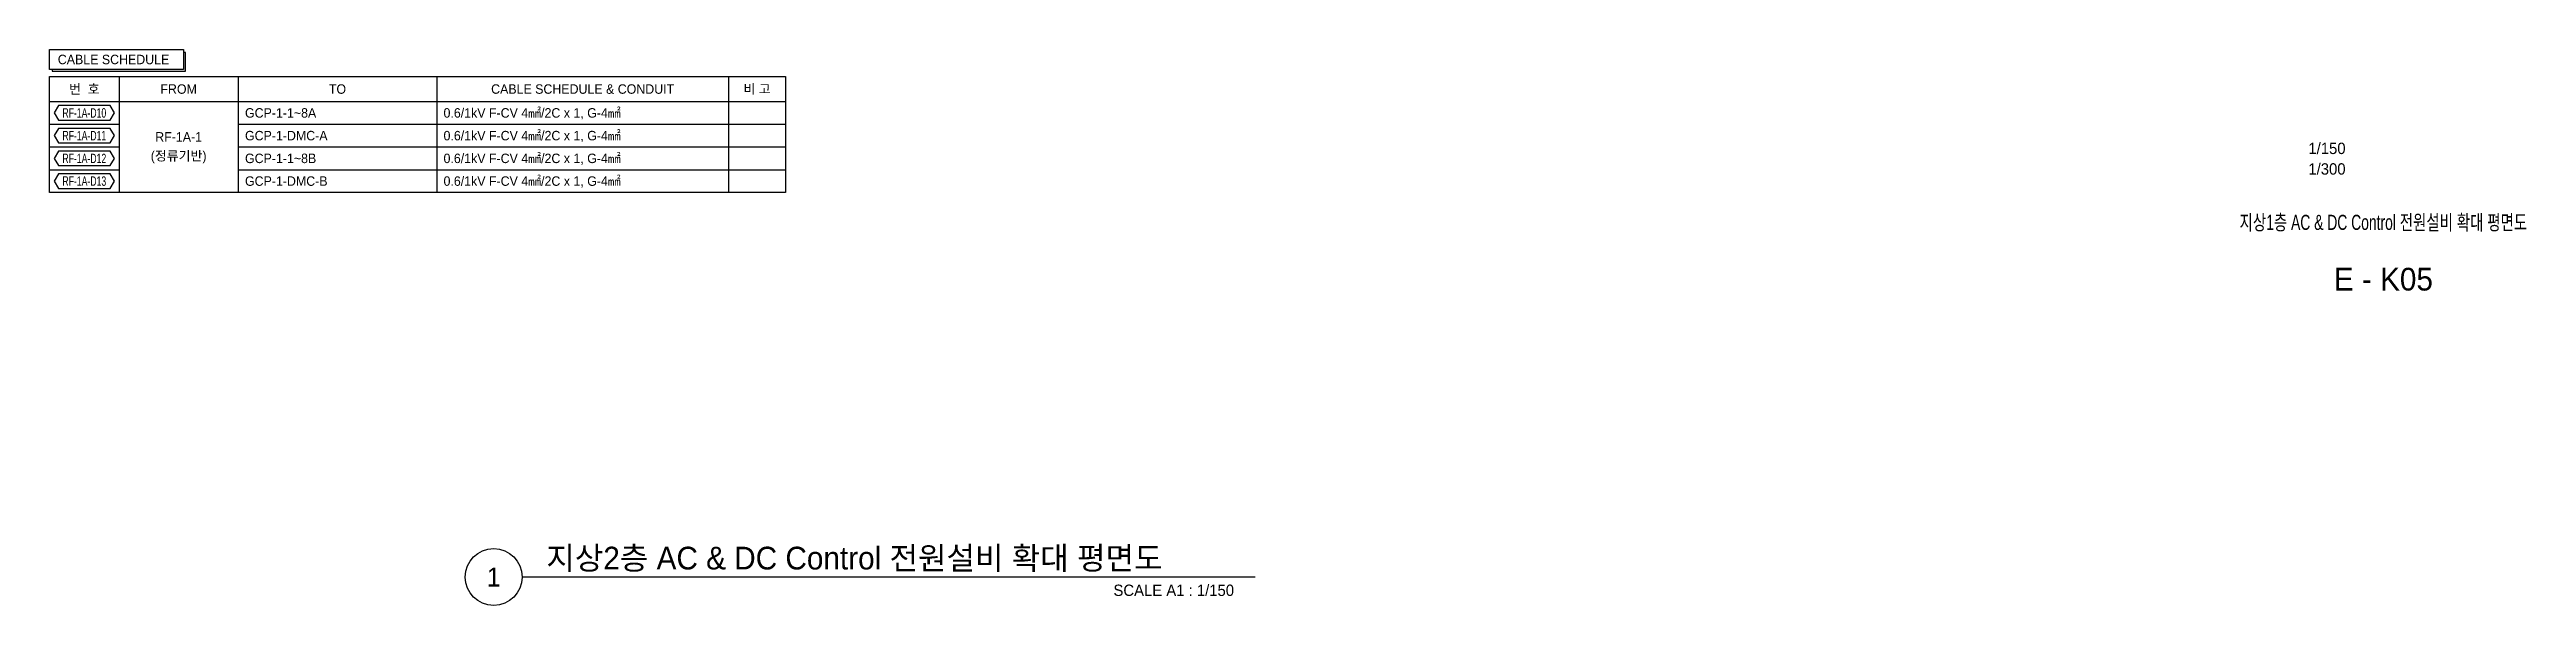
# Model space of a CAD drawing. Header units: millimetres. Extents: x 33052 to 374593, y 4425 to 1197630.
# Drawn here: x 276468 to 374593, y 182625 to 204637 of the extents above; entities that cross this region are included whole.
import ezdxf
from ezdxf.enums import TextEntityAlignment as Align

# ---------------------------------------------------------------- set-up
doc = ezdxf.new("R2010")
doc.units = ezdxf.units.MM
doc.header["$LTSCALE"] = 50
for name, color, linetype in [('-----29 Indicator', 1, 'Continuous'), ('-----29 주기', 1, 'Continuous'), ('-----30 Text', 2, 'Continuous'), ('-----41 Drawing Title', 2, 'Continuous'), ('-----42 Drawing Number', 2, 'Continuous'), ('-----43 Drawing Scale', 3, 'Continuous')]:
    doc.layers.add(name, color=color, linetype=linetype)
doc.styles.add('ELEC', font='')
doc.styles.get('ELEC').set_extended_font_data('Dotum')

msp = doc.modelspace()

# ---------------------------------------------------------------- texts
at = {"layer": '-----41 Drawing Title', "style": 'ELEC', "width": 0.7}
msp.add_text('지상1층 AC & DC Control 전원설비 확대 평면도', height=600, dxfattribs=at).set_placement((368925, 197795), align=Align.MIDDLE_CENTER)
at = {"layer": '-----41 Drawing Title', "color": 2, "style": 'ELEC'}
msp.add_text('지상2층 AC & DC Control 전원설비 확대 평면도', height=900, dxfattribs=at).set_placement((296148, 184050))
at = {"layer": '-----41 Drawing Title', "color": 7, "style": 'ELEC'}
msp.add_text('1', height=750, dxfattribs=at).set_placement((294064, 183750), align=Align.MIDDLE)
at = {"layer": '-----41 Drawing Title', "style": 'ELEC'}
msp.add_text('SCALE A1 : 1/150', height=450, dxfattribs=at).set_placement((323394, 183000), align=Align.RIGHT)
at = {"layer": '-----42 Drawing Number', "style": 'ELEC'}
msp.add_text('E - K05', height=900, dxfattribs=at).set_placement((368925, 195545), align=Align.MIDDLE_CENTER)
at = {"layer": '-----43 Drawing Scale', "style": 'ELEC'}
for s, p in [('1/150', (366690, 200725)), ('1/300', (366690, 199910))]:
    msp.add_text(s, height=450, dxfattribs=at).set_placement(p, align=Align.MIDDLE_CENTER)

# ---------------------------------------------------------------- linework, layer by layer
at = {"layer": '-----41 Drawing Title', "color": 7}
msp.add_line((324236, 183750), (295189, 183750), dxfattribs=at)
msp.add_circle((294064, 183750), 1125, dxfattribs=at)

msp.set_redraw_order([(e.dxf.handle, doc.entitydb.next_handle()) for e in msp.query("TEXT MTEXT ATTDEF DIMENSION ARC_DIMENSION")])  # texts and dimensions are drawn at this point

# ---------------------------------------------------------------- wipeouts: each hides what was drawn before it
msp.add_wipeout([(305630, 198979), (276469, 198979), (276469, 203569), (305630, 203569)]).dxf.layer = '-----29 Indicator'

# ---------------------------------------------------------------- next in the draw order: linework, layer by layer
at = {"layer": '-----29 Indicator'}
for points in [[(276468, 204637), (281782, 204637), (281782, 203850), (276468, 203850)], [(305630, 198979), (276469, 198979), (276469, 203569), (305630, 203569)]]:
    msp.add_lwpolyline(points, close=True, dxfattribs=at)
for points in [[(276573, 203850), (276573, 203782), (281857, 203782), (281857, 204517), (281782, 204517)], [(279223, 203569), (279223, 198979)], [(283944, 203569), (283944, 198979)], [(291809, 203569), (291809, 198979)], [(303366, 203569), (303366, 198979)], [(276469, 202579), (305630, 202579)], [(276469, 202579), (305630, 202579)], [(276469, 201679), (279223, 201679)], [(283944, 201679), (305630, 201679)], [(276469, 200779), (279223, 200779)], [(283944, 200779), (305630, 200779)], [(276469, 199879), (279223, 199879)], [(283944, 199879), (305630, 199879)]]:
    msp.add_lwpolyline(points, dxfattribs=at)
at = {"layer": '-----29 주기'}
for points in [[(276823, 202417), (276657, 202129), (276823, 201840), (278869, 201840), (279036, 202129), (278869, 202417)], [(276823, 201517), (276657, 201229), (276823, 200940), (278869, 200940), (279036, 201229), (278869, 201517)], [(276823, 200617), (276657, 200329), (276823, 200040), (278869, 200040), (279036, 200329), (278869, 200617)], [(276823, 199717), (276657, 199429), (276823, 199140), (278869, 199140), (279036, 199429), (278869, 199717)]]:
    msp.add_lwpolyline(points, close=True, dxfattribs=at)

# ---------------------------------------------------------------- next in the draw order: texts
at = {"layer": '-----30 Text', "style": 'ELEC'}
msp.add_text('CABLE SCHEDULE', height=375, dxfattribs=at).set_placement((276796, 204057))
for s, p in [('번  호', (277846, 203074)), ('FROM', (281583, 203074)), ('TO', (287876, 203074)), ('CABLE SCHEDULE & CONDUIT', (297588, 203074)), ('비 고', (304498, 203074)), ('RF-1A-1', (281583, 201180)), ('(정류기반)', (281583, 200430))]:
    msp.add_text(s, height=375, dxfattribs=at).set_placement(p, align=Align.MIDDLE_CENTER)
at = {"layer": '-----30 Text', "linetype": 'Continuous', "style": 'ELEC', "width": 0.7}
for s, p in [('RF-1A-D10', (277846, 202129)), ('RF-1A-D11', (277846, 201229)), ('RF-1A-D12', (277846, 200329)), ('RF-1A-D13', (277846, 199429))]:
    msp.add_text(s, height=375, dxfattribs=at).set_placement(p, align=Align.MIDDLE)
at = {"layer": '-----30 Text', "style": 'ELEC'}
for s, p in [('GCP-1-1~8A', (284212, 202129)), ('0.6/1kV F-CV 4㎟/2C x 1, G-4㎟', (292077, 202129)), ('GCP-1-DMC-A', (284212, 201229)), ('0.6/1kV F-CV 4㎟/2C x 1, G-4㎟', (292077, 201229)), ('GCP-1-1~8B', (284212, 200329)), ('0.6/1kV F-CV 4㎟/2C x 1, G-4㎟', (292077, 200329)), ('GCP-1-DMC-B', (284212, 199429)), ('0.6/1kV F-CV 4㎟/2C x 1, G-4㎟', (292077, 199429))]:
    msp.add_text(s, height=375, dxfattribs=at).set_placement(p, align=Align.MIDDLE_LEFT)

doc.saveas('drawing.dxf')
